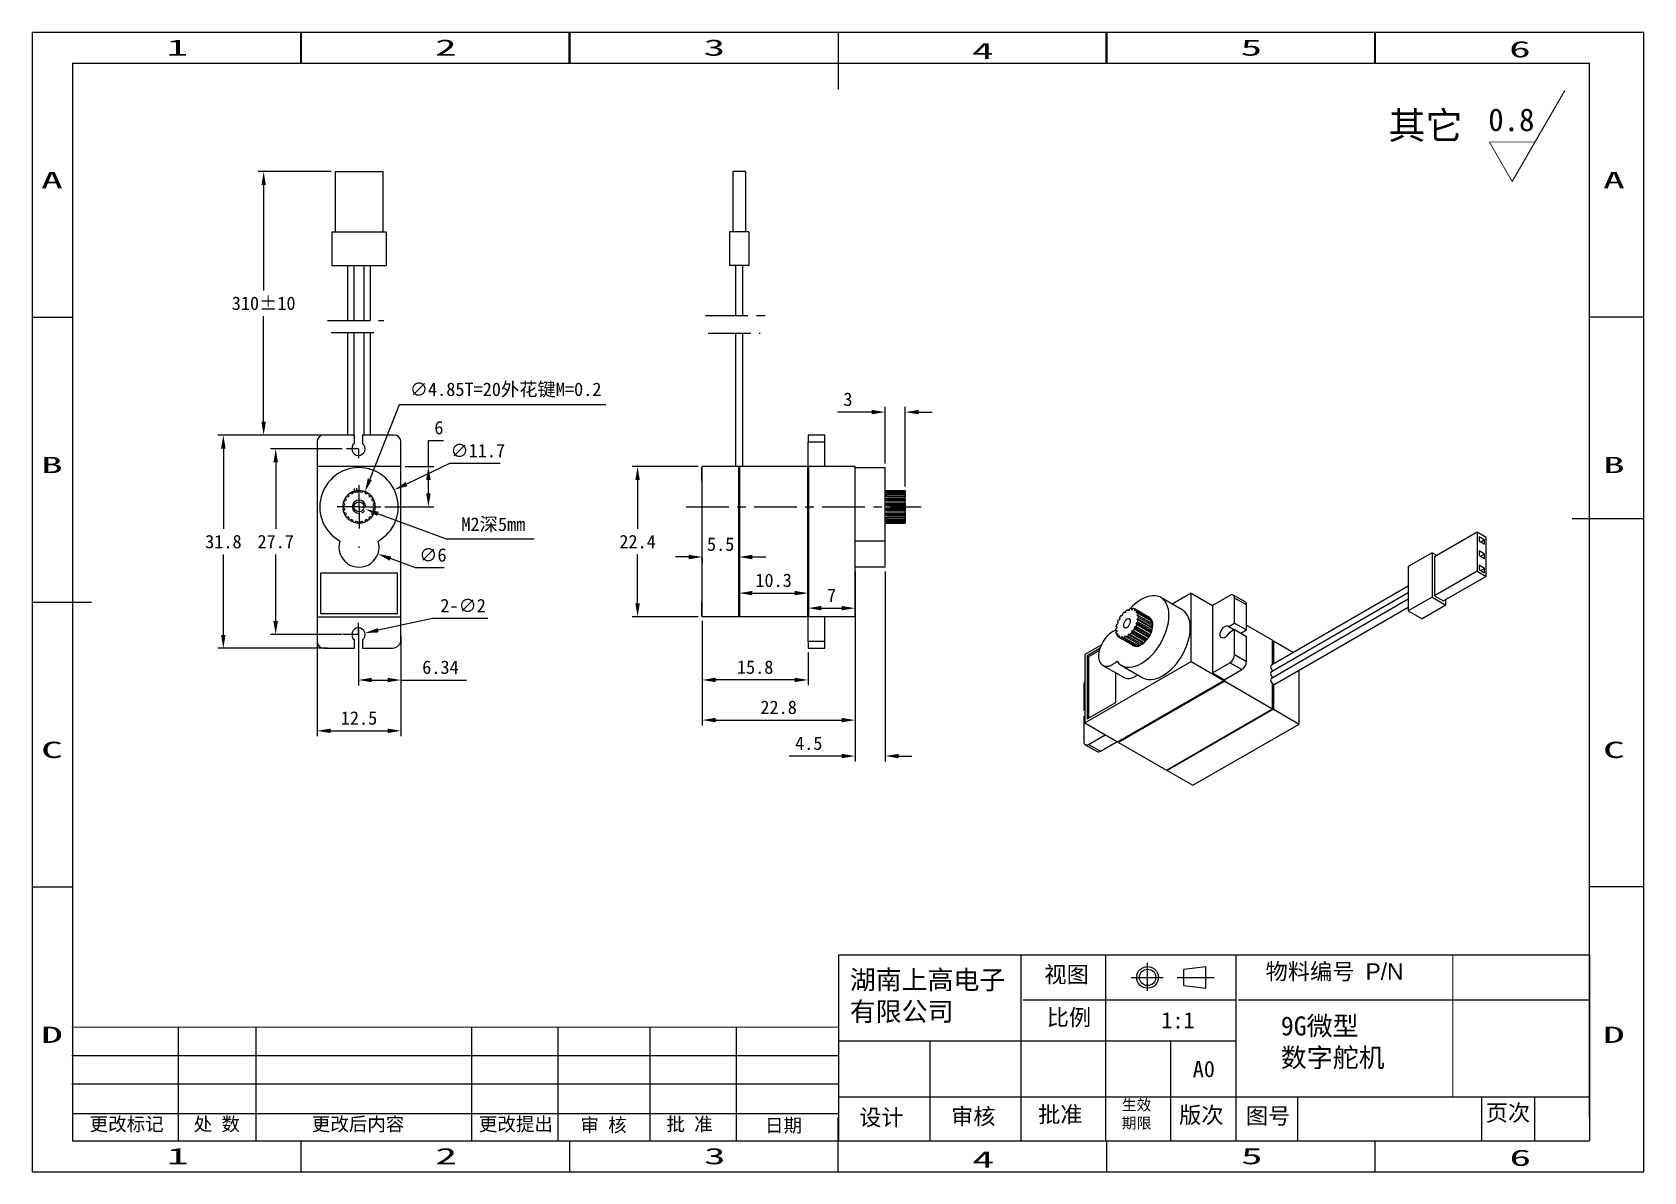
# Model space of a CAD drawing. Header units: millimetres. Extents: x 445 to 685, y 55 to 225.
import ezdxf
from ezdxf.enums import TextEntityAlignment as Align

# ---------------------------------------------------------------- set-up
doc = ezdxf.new("R2010")
doc.units = ezdxf.units.MM
doc.header["$PDSIZE"] = -1
doc.linetypes.add('ACAD_ISO04W100', pattern=[30.5, 24, -3, 0.5, -3])
doc.linetypes.add('CENTER', pattern=[10.16, 6.35, -1.27, 1.27, -1.27])
for name, color, linetype in [('中心线', 6, 'CENTER'), ('图框', 7, 'Continuous'), ('标注', 5, 'Continuous'), ('细实线', 5, 'Continuous')]:
    doc.layers.add(name, color=color, linetype=linetype)
doc.styles.add('style1', font='', dxfattribs={"height": 3.5})
doc.styles.get('style1').set_extended_font_data('FangSong_GB2312')
doc.dimstyles.new('副本 Standard', dxfattribs={"dimtxt": 2, "dimasz": 2, "dimexe": 0.8, "dimexo": 0.625, "dimgap": 0.9, "dimtad": 1, "dimtih": 1, "dimtoh": 1, "dimdsep": 46, "dimtxsty": 'Standard', "dimcen": 0.09, "dimclrd": 5, "dimclre": 5, "dimadec": 3, "dimazin": 2, "dimtfac": 1, "dimtdec": 4, "dimtofl": 0, "dimtmove": 0, "dimatfit": 3, "dimfxl": 0, "dimtolj": 1, "dimtzin": 0, "dimarcsym": 0})

msp = doc.modelspace()

# ---------------------------------------------------------------- texts
at = {"color": 5, "linetype": 'Continuous'}
for s, width, p, p2 in [('1', 3.99672, (464.796, 221.695), (468.033, 221.695)), ('2', 1.99836, (504.858, 221.695), (508.095, 221.695)), ('3', 1.99836, (544.92, 221.695), (548.157, 221.695)), ('5', 1.99836, (625.044, 221.695), (628.282, 221.695)), ('6', 1.99836, (665.106, 221.449), (668.344, 221.449)), ('4', 1.99836, (584.982, 221.204), (588.219, 221.204)), ('A', 1.99836, (446.089, 201.929), (449.327, 201.929)), ('A', 1.99836, (679.129, 201.929), (682.367, 201.929)), ('B', 1.99836, (446.089, 159.439), (449.327, 159.439)), ('B', 1.99836, (679.129, 159.439), (682.367, 159.439)), ('C', 1.99836, (446.089, 116.949), (449.327, 116.949)), ('C', 1.99836, (679.129, 116.949), (682.367, 116.949)), ('D', 1.99836, (446.089, 74.459), (449.327, 74.459)), ('D', 1.99836, (679.129, 74.459), (682.367, 74.459)), ('1', 3.99672, (464.858, 56.354), (468.095, 56.354)), ('2', 1.99836, (504.92, 56.354), (508.157, 56.354)), ('3', 1.99836, (544.982, 56.354), (548.219, 56.354)), ('4', 1.99836, (585.044, 55.863), (588.282, 55.863)), ('5', 1.99836, (625.106, 56.354), (628.344, 56.354)), ('6', 1.99836, (665.168, 56.109), (668.406, 56.109))]:
    msp.add_text(s, height=2.43, dxfattribs=dict(at, width=width)).set_placement(p, p2, align=Align.FIT)
at = {"insert": (647.107, 213.312), "char_height": 4.05, "width": 21.1725, "attachment_point": 1}
msp.add_mtext('{\\fSimSun|b0|i0|c134|p2;其它}', dxfattribs=at)
at = {"color": 0, "lineweight": 13, "attachment_point": 1, "style": 'style1'}
for s, insert, char_height, width in [('{\\fSimSun|b0|i0|c134|p54;物料编号 \\fArial Unicode MS|b0|i0|c0|p34;P/N}', (628.779, 86.325), 2.43, 22.47382), ('{\\fSimSun|b0|i0|c134|p2;视图}', (595.78, 85.872), 2.43, 12.97507), ('比例', (596.119, 79.481), 2.43, 12.97507), ('{\\H1.2x;审核}', (581.855, 64.709), 2.025, 12.97507), ('{\\fSimSun|b0|i0|c134|p2;\\H1.2x;批准}', (594.84, 65.002), 2.025, 12.97507), ('{\\fSimSun|b0|i0|c134|p2;\\H0.8x;生效\\P期限}', (607.313, 66.012), 2.025, 12.97507), ('{\\H1.2x;版次}', (615.873, 64.914), 2.025, 12.97507), ('{\\fSimSun|b0|i0|c134|p2;图号}', (625.834, 64.796), 2.43, 12.97507), ('{\\fSimSun|b0|i0|c134|p2;\\H1.2x; 页次}', (659.971, 65.255), 2.025, 12.97507), ('更改标记', (453.326, 63.361), 2.025, 18.22758), ('处 数', (468.862, 63.361), 2.025, 18.22758), ('更改后内容', (486.472, 63.361), 2.025, 19.00001), ('更改提出', (511.402, 63.361), 2.025, 16.68272), ('审 核', (526.554, 63.207), 2.025, 12.97507), ('批 准', (539.384, 63.361), 2.025, 12.97507), ('日期', (554.099, 63.172), 2.025, 12.97507), ('{\\H1.2x;设计}', (568.148, 64.565), 2.025, 12.97507)]:
    msp.add_mtext(s, dxfattribs=dict(at, insert=insert, char_height=char_height, width=width))
at = {"layer": '标注', "color": 0, "lineweight": 13, "attachment_point": 1}
for s, insert, char_height, width in [('{\\H1.25x;0.8}', (662.004, 213.834), 2.7, 20.9027), ('{\\fSimSun|b0|i0|c134|p2;湖南上高电子 有限公司}', (566.743, 85.29), 2.835, 25.32269), ('{\\fSimSun|b0|i0|c134|p2;1:1}', (613.225, 79.038), 2.43, 14.91289), ('{\\fSimSun|b0|i0|c134|p2;A0}', (617.913, 71.773), 2.43, 10.7352)]:
    msp.add_mtext(s, dxfattribs=dict(at, insert=insert, char_height=char_height, width=width))
at = {"layer": '细实线', "color": 3, "lineweight": 13, "insert": (631.052, 83.134), "char_height": 2.835, "width": 32.03133, "attachment_point": 1}
msp.add_mtext('{\\C0;\\P\\fSimSun|b0|i0|c134|p2;9G微型\\P数字舵机}', dxfattribs=at)

# ---------------------------------------------------------------- blocks, each defined once
blk = doc.blocks.new('SW_CENTERMARKSYMBOL_0')
at = {"layer": '图框', "color": 0}
for p, q in [((0, 2.5), (0, 3.25)), ((0, 0), (0, 2.5)), ((-2.5, 0), (-3.25, 0)), ((0, 0), (-2.5, 0)), ((0, 0), (0, -2.5)), ((0, 0), (2.5, 0)), ((2.5, 0), (3.25, 0)), ((0, -2.5), (0, -3.25))]:
    blk.add_line(p, q, dxfattribs=at)
blk = doc.blocks.new('*D10')
at = {"layer": 'Defpoints', "color": 0}
for p in [(491.65, 163.06), (481.09, 135.36), (491.65, 135.36)]:
    blk.add_point(p, dxfattribs=at)
at = {"layer": '标注', "color": 5, "lineweight": -2}
for p, q in [((491.03, 163.06), (480.29, 163.06)), ((481.09, 161.06), (481.09, 151.11)), ((481.09, 137.36), (481.09, 147.31)), ((491.03, 135.36), (480.29, 135.36))]:
    blk.add_line(p, q, dxfattribs=at)
at = {"layer": '标注', "color": 5}
for points in [[(480.75, 161.06), (481.42, 161.06), (481.09, 163.06)], [(480.75, 137.36), (481.42, 137.36), (481.09, 135.36)]]:
    blk.add_solid(points, dxfattribs=at)
at = {"layer": '标注', "color": 0, "insert": (481.09, 149.21), "char_height": 2, "attachment_point": 5}
blk.add_mtext('\\A1;27.7', dxfattribs=at)
blk = doc.blocks.new('*D11')
at = {"layer": 'Defpoints', "color": 0}
for p in [(489.45, 165.11), (473.28, 133.31), (489.45, 133.31)]:
    blk.add_point(p, dxfattribs=at)
at = {"layer": '标注', "color": 5, "lineweight": -2}
for p, q in [((488.82, 165.11), (472.48, 165.11)), ((473.28, 163.11), (473.28, 151.11)), ((473.28, 135.31), (473.28, 147.31)), ((488.82, 133.31), (472.48, 133.31))]:
    blk.add_line(p, q, dxfattribs=at)
at = {"layer": '标注', "color": 5}
for points in [[(472.94, 163.11), (473.61, 163.11), (473.28, 165.11)], [(472.94, 135.31), (473.61, 135.31), (473.28, 133.31)]]:
    blk.add_solid(points, dxfattribs=at)
at = {"layer": '标注', "color": 0, "insert": (473.28, 149.21), "char_height": 2, "attachment_point": 5}
blk.add_mtext('\\A1;31.8', dxfattribs=at)
blk = doc.blocks.new('*D12')
at = {"layer": 'Defpoints', "color": 0}
for p in [(487.27, 134.92), (499.77, 134.31), (499.77, 121)]:
    blk.add_point(p, dxfattribs=at)
at = {"layer": '标注', "color": 5, "lineweight": -2}
for p, q in [((487.27, 134.29), (487.27, 120.2)), ((499.77, 133.69), (499.77, 120.2)), ((489.27, 121), (497.77, 121))]:
    blk.add_line(p, q, dxfattribs=at)
at = {"layer": '标注', "color": 5}
for points in [[(489.27, 121.34), (489.27, 120.67), (487.27, 121)], [(497.77, 121.34), (497.77, 120.67), (499.77, 121)]]:
    blk.add_solid(points, dxfattribs=at)
at = {"layer": '标注', "color": 0, "insert": (493.52, 122.9), "char_height": 2, "attachment_point": 5}
blk.add_mtext('\\A1;12.5', dxfattribs=at)
blk = doc.blocks.new('*D13')
at = {"layer": 'Defpoints', "color": 0}
for p in [(499.77, 160.41), (503.87, 160.41), (496.77, 154.41)]:
    blk.add_point(p, dxfattribs=at)
at = {"layer": '标注', "color": 5, "lineweight": -2}
for p, q in [((503.87, 160.41), (503.87, 164.31)), ((503.87, 164.31), (506.11, 164.31)), ((500.39, 160.41), (504.67, 160.41)), ((503.87, 156.41), (503.87, 158.41)), ((497.39, 154.41), (504.67, 154.41))]:
    blk.add_line(p, q, dxfattribs=at)
at = {"layer": '标注', "color": 5}
for points in [[(503.54, 158.41), (504.21, 158.41), (503.87, 160.41)], [(503.54, 156.41), (504.21, 156.41), (503.87, 154.41)]]:
    blk.add_solid(points, dxfattribs=at)
at = {"layer": '标注', "color": 0, "insert": (505.44, 166.21), "char_height": 2, "attachment_point": 5}
blk.add_mtext('\\A1;6', dxfattribs=at)
blk = doc.blocks.new('*D14')
at = {"layer": 'Defpoints', "color": 0}
for p in [(493.43, 137.09), (499.77, 135.76), (493.43, 128.58)]:
    blk.add_point(p, dxfattribs=at)
at = {"layer": '标注', "color": 5, "lineweight": -2}
for p, q in [((493.43, 136.46), (493.43, 127.78)), ((499.77, 135.13), (499.77, 127.78)), ((495.43, 128.58), (497.77, 128.58)), ((499.77, 128.58), (509.57, 128.58))]:
    blk.add_line(p, q, dxfattribs=at)
at = {"layer": '标注', "color": 5}
for points in [[(495.43, 128.92), (495.43, 128.25), (493.43, 128.58)], [(497.77, 128.92), (497.77, 128.25), (499.77, 128.58)]]:
    blk.add_solid(points, dxfattribs=at)
at = {"layer": '标注', "color": 0, "insert": (505.67, 130.48), "char_height": 2, "attachment_point": 5}
blk.add_mtext('\\A1;6.34', dxfattribs=at)
blk = doc.blocks.new('*D15')
at = {"layer": 'Defpoints', "color": 0}
for p in [(544.72, 138.01), (560.52, 133.31), (544.72, 128.59)]:
    blk.add_point(p, dxfattribs=at)
at = {"layer": '标注', "color": 5, "lineweight": -2}
for p, q in [((544.72, 137.39), (544.72, 127.79)), ((560.52, 132.69), (560.52, 127.79)), ((558.52, 128.59), (546.72, 128.59))]:
    blk.add_line(p, q, dxfattribs=at)
at = {"layer": '标注', "color": 5}
for points in [[(546.72, 128.92), (546.72, 128.26), (544.72, 128.59)], [(558.52, 128.92), (558.52, 128.26), (560.52, 128.59)]]:
    blk.add_solid(points, dxfattribs=at)
at = {"layer": '标注', "color": 0, "insert": (552.62, 130.49), "char_height": 2, "attachment_point": 5}
blk.add_mtext('\\A1;15.8', dxfattribs=at)
blk = doc.blocks.new('*D16')
at = {"layer": 'Defpoints', "color": 0}
for p in [(544.72, 138.01), (567.52, 138.01), (567.52, 122.6)]:
    blk.add_point(p, dxfattribs=at)
at = {"layer": '标注', "color": 5, "lineweight": -2}
for p, q in [((544.72, 137.39), (544.72, 121.8)), ((567.52, 137.39), (567.52, 121.8)), ((546.72, 122.6), (565.52, 122.6))]:
    blk.add_line(p, q, dxfattribs=at)
at = {"layer": '标注', "color": 5}
for points in [[(546.72, 122.94), (546.72, 122.27), (544.72, 122.6)], [(565.52, 122.94), (565.52, 122.27), (567.52, 122.6)]]:
    blk.add_solid(points, dxfattribs=at)
at = {"layer": '标注', "color": 0, "insert": (556.12, 124.5), "char_height": 2, "attachment_point": 5}
blk.add_mtext('\\A1;22.8', dxfattribs=at)
blk = doc.blocks.new('*D17')
at = {"layer": 'Defpoints', "color": 0}
for p in [(567.52, 145.41), (572.02, 145.41), (567.52, 117.24)]:
    blk.add_point(p, dxfattribs=at)
at = {"layer": '标注', "color": 5, "lineweight": -2}
for p, q in [((567.52, 144.79), (567.52, 116.44)), ((572.02, 144.79), (572.02, 116.44)), ((565.52, 117.24), (557.72, 117.24)), ((574.02, 117.24), (576.02, 117.24))]:
    blk.add_line(p, q, dxfattribs=at)
at = {"layer": '标注', "color": 5}
for points in [[(565.52, 117.57), (565.52, 116.91), (567.52, 117.24)], [(574.02, 117.57), (574.02, 116.91), (572.02, 117.24)]]:
    blk.add_solid(points, dxfattribs=at)
at = {"layer": '标注', "color": 0, "insert": (560.62, 119.14), "char_height": 2, "attachment_point": 5}
blk.add_mtext('\\A1;4.5', dxfattribs=at)
blk = doc.blocks.new('*D18')
at = {"layer": 'Defpoints', "color": 0}
for p in [(498.79, 156.94), (488.24, 151.89)]:
    blk.add_point(p, dxfattribs=at)
at = {"layer": '标注', "color": 5, "lineweight": -2}
for p, q in [((507.01, 160.88), (500.6, 157.81)), ((514.58, 160.88), (507.01, 160.88)), ((493.43, 154.41), (493.61, 154.41)), ((493.52, 154.32), (493.52, 154.5))]:
    blk.add_line(p, q, dxfattribs=at)
at = {"layer": '标注', "color": 5}
blk.add_solid([(500.45, 158.11), (500.74, 157.51), (498.79, 156.94)], dxfattribs=at)
at = {"layer": '标注', "color": 0, "insert": (511.24, 162.78), "char_height": 2, "attachment_point": 5}
blk.add_mtext('\\A1;∅11.7', dxfattribs=at)
blk = doc.blocks.new('*D19')
at = {"layer": 'Defpoints', "color": 0}
for p in [(490.7, 149.45), (496.34, 147.38)]:
    blk.add_point(p, dxfattribs=at)
at = {"layer": '标注', "color": 5, "lineweight": -2}
for p, q in [((493.43, 148.41), (493.61, 148.41)), ((493.52, 148.32), (493.52, 148.5)), ((501.97, 145.32), (498.21, 146.7)), ((506.2, 145.32), (501.97, 145.32))]:
    blk.add_line(p, q, dxfattribs=at)
at = {"layer": '标注', "color": 5}
blk.add_solid([(498.33, 147.01), (498.1, 146.38), (496.34, 147.38)], dxfattribs=at)
at = {"layer": '标注', "color": 0, "insert": (504.54, 147.22), "char_height": 2, "attachment_point": 5}
blk.add_mtext('\\A1;∅6', dxfattribs=at)
blk = doc.blocks.new('*D20')
at = {"layer": 'Defpoints', "color": 0}
for p in [(572.02, 168.54), (572.02, 160.26), (575.02, 156.84)]:
    blk.add_point(p, dxfattribs=at)
at = {"layer": '标注', "color": 5, "lineweight": -2}
for p, q in [((570.02, 168.54), (564.89, 168.54)), ((572.02, 160.89), (572.02, 169.34)), ((575.02, 157.46), (575.02, 169.34)), ((577.02, 168.54), (579.02, 168.54))]:
    blk.add_line(p, q, dxfattribs=at)
at = {"layer": '标注', "color": 5}
for points in [[(570.02, 168.87), (570.02, 168.21), (572.02, 168.54)], [(577.02, 168.87), (577.02, 168.21), (575.02, 168.54)]]:
    blk.add_solid(points, dxfattribs=at)
at = {"layer": '标注', "color": 0, "insert": (566.46, 170.44), "char_height": 2, "attachment_point": 5}
blk.add_mtext('\\A1;3', dxfattribs=at)
blk = doc.blocks.new('*D21')
at = {"layer": 'Defpoints', "color": 0}
for p in [(494.41, 156.67), (492.63, 152.16)]:
    blk.add_point(p, dxfattribs=at)
at = {"layer": '标注', "color": 5, "lineweight": -2}
for p, q in [((499.52, 169.63), (495.14, 158.53)), ((530.36, 169.63), (499.52, 169.63)), ((493.43, 154.41), (493.61, 154.41)), ((493.52, 154.32), (493.52, 154.5))]:
    blk.add_line(p, q, dxfattribs=at)
blk.add_arc((493.52, 154.41), 2.43, 353.2206, 87.3702, dxfattribs=at)
at = {"layer": '标注', "color": 5}
blk.add_solid([(494.83, 158.65), (495.45, 158.41), (494.41, 156.67)], dxfattribs=at)
at = {"layer": '标注', "color": 0, "insert": (515.39, 171.83), "char_height": 2, "attachment_point": 5}
blk.add_mtext('\\A1;∅4.85{\\fSimSun|b0|i0|c0|p2;T=20\\fSimSun|b0|i0|c134|p2;外花键\\fSimSun|b0|i0|c0|p2;M=0.2}', dxfattribs=at)
blk = doc.blocks.new('*D22')
at = {"layer": 'Defpoints', "color": 0}
for p in [(544.72, 160.41), (535.08, 138.01), (544.72, 138.01)]:
    blk.add_point(p, dxfattribs=at)
at = {"layer": '标注', "color": 5, "lineweight": -2}
for p, q in [((544.1, 160.41), (534.28, 160.41)), ((535.08, 158.41), (535.08, 151.11)), ((535.08, 140.01), (535.08, 147.31)), ((544.1, 138.01), (534.28, 138.01))]:
    blk.add_line(p, q, dxfattribs=at)
at = {"layer": '标注', "color": 5}
for points in [[(534.75, 158.41), (535.41, 158.41), (535.08, 160.41)], [(534.75, 140.01), (535.41, 140.01), (535.08, 138.01)]]:
    blk.add_solid(points, dxfattribs=at)
at = {"layer": '标注', "color": 0, "insert": (535.08, 149.21), "char_height": 2, "attachment_point": 5}
blk.add_mtext('\\A1;22.4', dxfattribs=at)
blk = doc.blocks.new('*D23')
at = {"layer": 'Defpoints', "color": 0}
for p in [(544.72, 147.38), (550.22, 147.38), (550.22, 146.93)]:
    blk.add_point(p, dxfattribs=at)
at = {"layer": '标注', "color": 5, "lineweight": -2}
for p, q in [((542.72, 146.93), (540.72, 146.93)), ((544.72, 146.75), (544.72, 146.13)), ((550.22, 146.75), (550.22, 146.13)), ((552.22, 146.93), (554.22, 146.93))]:
    blk.add_line(p, q, dxfattribs=at)
at = {"layer": '标注', "color": 5}
for points in [[(542.72, 147.26), (542.72, 146.59), (544.72, 146.93)], [(552.22, 147.26), (552.22, 146.59), (550.22, 146.93)]]:
    blk.add_solid(points, dxfattribs=at)
at = {"layer": '标注', "color": 0, "insert": (547.47, 148.83), "char_height": 2, "attachment_point": 5}
blk.add_mtext('\\A1;5.5', dxfattribs=at)
blk = doc.blocks.new('*D24')
at = {"layer": 'Defpoints', "color": 0}
for p in [(550.22, 143.66), (560.52, 143.66), (560.52, 141.54)]:
    blk.add_point(p, dxfattribs=at)
at = {"layer": '标注', "color": 5, "lineweight": -2}
for p, q in [((550.22, 143.04), (550.22, 140.74)), ((560.52, 143.04), (560.52, 140.74)), ((552.22, 141.54), (558.52, 141.54))]:
    blk.add_line(p, q, dxfattribs=at)
at = {"layer": '标注', "color": 5}
for points in [[(552.22, 141.87), (552.22, 141.21), (550.22, 141.54)], [(558.52, 141.87), (558.52, 141.21), (560.52, 141.54)]]:
    blk.add_solid(points, dxfattribs=at)
at = {"layer": '标注', "color": 0, "insert": (555.37, 143.44), "char_height": 2, "attachment_point": 5}
blk.add_mtext('\\A1;10.3', dxfattribs=at)
blk = doc.blocks.new('*D25')
at = {"layer": 'Defpoints', "color": 0}
for p in [(560.52, 140.36), (567.52, 140.36), (567.52, 139.3)]:
    blk.add_point(p, dxfattribs=at)
at = {"layer": '标注', "color": 5, "lineweight": -2}
for p, q in [((560.52, 139.74), (560.52, 138.5)), ((567.52, 139.74), (567.52, 138.5)), ((562.52, 139.3), (565.52, 139.3))]:
    blk.add_line(p, q, dxfattribs=at)
at = {"layer": '标注', "color": 5}
for points in [[(562.52, 139.63), (562.52, 138.97), (560.52, 139.3)], [(565.52, 139.63), (565.52, 138.97), (567.52, 139.3)]]:
    blk.add_solid(points, dxfattribs=at)
at = {"layer": '标注', "color": 0, "insert": (564.02, 141.2), "char_height": 2, "attachment_point": 5}
blk.add_mtext('\\A1;7', dxfattribs=at)
blk = doc.blocks.new('*D26')
at = {"layer": 'Defpoints', "color": 0}
for p in [(489.97, 204.41), (479.29, 165.11), (490.55, 165.11)]:
    blk.add_point(p, dxfattribs=at)
at = {"layer": '标注', "color": 5, "lineweight": -2}
for p, q in [((489.34, 204.41), (478.49, 204.41)), ((479.29, 202.41), (479.29, 186.66)), ((479.29, 167.11), (479.29, 182.86)), ((489.92, 165.11), (478.49, 165.11))]:
    blk.add_line(p, q, dxfattribs=at)
at = {"layer": '标注', "color": 5}
for points in [[(478.96, 202.41), (479.63, 202.41), (479.29, 204.41)], [(478.96, 167.11), (479.63, 167.11), (479.29, 165.11)]]:
    blk.add_solid(points, dxfattribs=at)
at = {"layer": '标注', "color": 0, "insert": (479.29, 184.76), "char_height": 2, "attachment_point": 5}
blk.add_mtext('\\A1;310%%P10', dxfattribs=at)
blk = doc.blocks.new('*D27')
at = {"layer": 'Defpoints', "color": 0}
for p in [(492.58, 154.76), (494.46, 154.07)]:
    blk.add_point(p, dxfattribs=at)
at = {"layer": '标注', "color": 5, "lineweight": -2}
for p, q in [((493.43, 154.41), (493.61, 154.41)), ((493.52, 154.32), (493.52, 154.5)), ((506.56, 149.58), (496.33, 153.37)), ((519.66, 149.58), (506.56, 149.58))]:
    blk.add_line(p, q, dxfattribs=at)
blk.add_arc((493.52, 154.41), 1, 293.8353, 324.1901, dxfattribs=at)
at = {"layer": '标注', "color": 5}
blk.add_solid([(496.45, 153.69), (496.22, 153.06), (494.46, 154.07)], dxfattribs=at)
at = {"layer": '标注', "color": 0, "insert": (513.56, 151.72), "char_height": 2, "attachment_point": 5}
blk.add_mtext('\\A1;M2{\\fSimSun|b0|i0|c134|p2;深}5mm', dxfattribs=at)
blk = doc.blocks.new('*D28')
at = {"layer": 'Defpoints', "color": 0}
for p in [(492.45, 135.15), (494.4, 135.58)]:
    blk.add_point(p, dxfattribs=at)
at = {"layer": '标注', "color": 5, "lineweight": -2}
for p, q in [((504.48, 137.78), (496.36, 136.01)), ((512.72, 137.78), (504.48, 137.78)), ((493.34, 135.36), (493.52, 135.36)), ((493.43, 135.27), (493.43, 135.45))]:
    blk.add_line(p, q, dxfattribs=at)
at = {"layer": '标注', "color": 5}
blk.add_solid([(496.29, 136.33), (496.43, 135.68), (494.4, 135.58)], dxfattribs=at)
at = {"layer": '标注', "color": 0, "insert": (509.05, 139.68), "char_height": 2, "attachment_point": 5}
blk.add_mtext('\\A1;2-∅2', dxfattribs=at)

# ---------------------------------------------------------------- dimensions: what is measured, and where the dimension line sits
at = {"layer": '标注', "color": 0}
dim = msp.add_linear_dim(base=(479.294, 165.115), p1=(489.969, 204.415), p2=(490.548, 165.115), angle=90, text='310%%P10', dimstyle='副本 Standard', dxfattribs=at)
dim.commit()
dim.dimension.update_dxf_attribs({"geometry": '*D26', "text_midpoint": (479.294, 184.765)})
for p1, p2, text, picture, middle in [((492.629, 152.159), (494.409, 156.671), '<>{\\fSimSun|b0|i0|c0|p2;T=20\\fSimSun|b0|i0|c134|p2;外花键\\fSimSun|b0|i0|c0|p2;M=0.2}', '*D21', (515.393, 169.63)), ((492.582, 154.762), (494.457, 154.067), 'M2{\\fSimSun|b0|i0|c134|p2;深}5mm', '*D27', (513.562, 149.582)), ((492.451, 135.151), (494.405, 135.578), '2-<>', '*D28', (504.483, 137.781))]:
    dim = msp.add_diameter_dim_2p(p1=p1, p2=p2, text=text, dimstyle='副本 Standard', dxfattribs=at)
    dim.commit()
    dim.dimension.update_dxf_attribs({"geometry": picture, "text_midpoint": middle, "dimtype": 163})
for base, p1, p2, picture, middle in [((572.023, 168.54), (575.023, 156.835), (572.023, 160.265), '*D20', (566.457, 170.44)), ((560.523, 141.541), (550.223, 143.662), (560.523, 143.662), '*D24', (555.373, 143.441)), ((567.523, 139.299), (560.523, 140.363), (567.523, 140.363), '*D25', (564.023, 141.199)), ((499.769, 121.005), (487.269, 134.916), (499.769, 134.315), '*D12', (493.519, 122.905))]:
    dim = msp.add_linear_dim(base=base, p1=p1, p2=p2, dimstyle='副本 Standard', dxfattribs=at)
    dim.commit()
    dim.dimension.update_dxf_attribs({"geometry": picture, "text_midpoint": middle})
for base, p1, p2, picture, middle in [((503.872, 160.415), (496.769, 154.415), (499.769, 160.415), '*D13', (505.439, 164.315)), ((473.278, 133.315), (489.447, 165.115), (489.447, 133.315), '*D11', (473.278, 149.215)), ((481.088, 135.365), (491.653, 163.065), (491.653, 135.365), '*D10', (481.088, 149.215))]:
    dim = msp.add_linear_dim(base=base, p1=p1, p2=p2, angle=90, dimstyle='副本 Standard', dxfattribs=at)
    dim.commit()
    dim.dimension.update_dxf_attribs({"geometry": picture, "text_midpoint": middle, "dimtype": 160})
dim = msp.add_diameter_dim_2p(p1=(488.244, 151.886), p2=(498.794, 156.944), dimstyle='副本 Standard', dxfattribs=at)
dim.commit()
dim.dimension.update_dxf_attribs({"geometry": '*D18', "text_midpoint": (511.242, 160.883), "dimtype": 163})
dim = msp.add_linear_dim(base=(535.081, 138.015), p1=(544.723, 160.415), p2=(544.723, 138.015), angle=90, dimstyle='副本 Standard', dxfattribs=at)
dim.commit()
dim.dimension.update_dxf_attribs({"geometry": '*D22', "text_midpoint": (535.081, 149.215)})
dim = msp.add_diameter_dim_2p(p1=(490.702, 149.446), p2=(496.337, 147.384), dimstyle='副本 Standard', dxfattribs=at)
dim.commit()
dim.dimension.update_dxf_attribs({"geometry": '*D19', "text_midpoint": (504.538, 147.222)})
for base, p1, p2, picture, middle in [((550.223, 146.928), (544.723, 147.379), (550.223, 147.379), '*D23', (547.473, 146.928)), ((567.523, 117.239), (572.023, 145.415), (567.523, 145.415), '*D17', (560.623, 117.239)), ((493.428, 128.583), (499.769, 135.756), (493.428, 137.087), '*D14', (505.669, 128.583)), ((544.723, 128.589), (560.523, 133.315), (544.723, 138.015), '*D15', (552.623, 128.589)), ((567.523, 122.604), (544.723, 138.015), (567.523, 138.015), '*D16', (556.123, 122.604))]:
    dim = msp.add_linear_dim(base=base, p1=p1, p2=p2, dimstyle='副本 Standard', dxfattribs=at)
    dim.commit()
    dim.dimension.update_dxf_attribs({"geometry": picture, "text_midpoint": middle, "dimtype": 160})

# ---------------------------------------------------------------- linework, layer by layer
at = {"color": 5, "linetype": 'Continuous'}
for p, q in [((444.827, 55.237), (444.827, 225.198)), ((444.827, 225.198), (685.199, 225.198)), ((484.827, 220.578), (484.827, 225.198)), ((484.889, 225.198), (484.889, 220.578)), ((524.889, 220.578), (524.889, 225.198)), ((524.951, 225.198), (524.951, 220.578)), ((565.013, 225.198), (565.013, 216.663)), ((605.013, 220.578), (605.013, 225.198)), ((605.075, 225.198), (605.075, 220.578)), ((645.075, 220.578), (645.075, 225.198)), ((645.137, 225.198), (645.137, 220.578)), ((685.199, 55.237), (685.199, 225.198)), ((444.765, 220.578), (444.827, 220.578)), ((444.827, 182.708), (450.755, 182.708)), ((685.199, 182.708), (677.106, 182.708)), ((685.199, 152.597), (674.525, 152.597)), ((444.827, 140.217), (453.632, 140.217)), ((444.827, 97.727), (450.755, 97.727)), ((685.199, 97.727), (677.106, 97.727)), ((565.075, 87.611), (599.867, 87.611)), ((592.269, 87.611), (592.269, 59.857)), ((599.867, 87.611), (677.106, 87.611)), ((604.894, 87.611), (604.894, 59.857)), ((624.319, 87.611), (624.319, 82.392)), ((624.319, 82.755), (624.319, 73.21)), ((592.611, 80.897), (624.319, 80.897)), ((624.661, 80.897), (677.106, 80.897)), ((466.562, 76.784), (466.562, 59.857)), ((478.144, 76.784), (478.144, 59.857)), ((510.309, 76.784), (510.309, 59.857)), ((523.187, 76.784), (523.187, 59.857)), ((536.93, 76.784), (536.93, 59.857)), ((549.808, 76.784), (549.808, 59.857)), ((565.075, 74.787), (624.319, 74.787)), ((578.672, 74.787), (578.672, 59.857)), ((614.607, 74.787), (614.607, 59.857)), ((450.655, 72.586), (564.975, 72.586)), ((624.319, 73.21), (624.319, 59.857)), ((450.655, 68.343), (564.975, 68.343)), ((565.075, 66.428), (677.106, 66.428)), ((633.523, 66.428), (633.523, 59.857)), ((660.968, 66.428), (660.968, 59.857)), ((668.902, 66.428), (668.902, 59.857)), ((450.755, 63.945), (564.975, 63.945)), ((565.013, 55.237), (565.013, 63.331)), ((484.889, 55.237), (484.889, 59.857)), ((524.951, 55.237), (524.951, 59.857)), ((605.075, 55.237), (605.075, 59.857)), ((645.137, 55.237), (645.137, 59.857)), ((444.827, 55.237), (685.199, 55.237))]:
    msp.add_line(p, q, dxfattribs=at)
at = {"color": 7, "linetype": 'Continuous'}
for p, q in [((450.755, 220.578), (450.755, 59.857)), ((450.755, 220.578), (677.106, 220.578)), ((677.106, 63.331), (677.106, 220.578)), ((565.075, 87.611), (565.075, 59.857)), ((677.106, 87.611), (677.106, 59.857)), ((677.106, 87.611), (677.106, 59.857)), ((616.603, 85.446), (619.854, 85.843)), ((616.603, 85.446), (619.854, 85.843)), ((616.603, 83.018), (616.603, 85.446)), ((619.854, 82.614), (619.854, 85.843)), ((616.603, 83.018), (619.854, 82.614)), ((450.755, 59.857), (677.106, 59.857))]:
    msp.add_line(p, q, dxfattribs=at)
at = {"color": 7, "linetype": 'Continuous', "lineweight": 25}
for p, q in [((489.969, 204.415), (489.969, 195.415)), ((489.969, 204.415), (497.069, 204.415)), ((497.069, 204.415), (497.069, 195.415)), ((549.273, 204.415), (549.273, 195.415)), ((551.173, 204.415), (549.273, 204.415)), ((551.173, 204.415), (551.173, 195.415)), ((489.469, 195.415), (489.469, 190.415)), ((489.469, 195.415), (497.569, 195.415)), ((497.569, 195.415), (497.569, 190.415)), ((551.673, 195.415), (548.773, 195.415)), ((548.773, 195.415), (548.773, 190.415)), ((551.673, 195.415), (551.673, 190.415)), ((489.469, 190.415), (497.569, 190.415)), ((491.819, 190.415), (491.819, 182.227)), ((492.819, 182.227), (492.819, 190.415)), ((494.219, 190.415), (494.219, 182.227)), ((495.219, 182.227), (495.219, 190.415)), ((551.673, 190.415), (548.773, 190.415)), ((549.723, 182.965), (549.723, 190.415)), ((550.723, 190.415), (550.723, 182.965)), ((491.819, 180.402), (491.819, 165.115)), ((492.819, 165.115), (492.819, 180.402)), ((494.219, 180.402), (494.219, 165.115)), ((495.219, 165.115), (495.219, 180.402)), ((549.723, 160.415), (549.723, 180.31)), ((550.723, 180.31), (550.723, 160.415)), ((487.269, 164.115), (487.269, 160.415)), ((492.828, 165.115), (488.269, 165.115)), ((492.828, 163.865), (492.828, 165.115)), ((494.028, 165.115), (494.028, 163.865)), ((498.769, 165.115), (494.028, 165.115)), ((499.769, 160.415), (499.769, 164.115)), ((563.023, 165.115), (560.523, 165.115)), ((560.523, 165.115), (560.523, 164.115)), ((560.523, 164.115), (563.023, 164.115)), ((560.523, 160.415), (560.523, 164.115)), ((563.023, 164.115), (563.023, 165.115)), ((563.023, 160.415), (563.023, 164.115)), ((487.269, 160.415), (487.269, 138.015)), ((499.769, 160.415), (487.269, 160.415)), ((499.769, 138.015), (499.769, 160.415)), ((544.623, 160.215), (544.723, 160.215)), ((544.623, 160.215), (544.623, 158.215)), ((550.123, 160.415), (544.723, 160.415)), ((544.723, 138.015), (544.723, 160.415)), ((550.123, 160.415), (550.123, 138.015)), ((550.223, 160.315), (550.123, 160.415)), ((550.323, 160.415), (550.123, 160.415)), ((550.323, 160.415), (550.223, 160.315)), ((550.223, 138.115), (550.223, 160.315)), ((550.323, 138.015), (550.323, 160.415)), ((560.423, 160.415), (550.323, 160.415)), ((560.423, 160.415), (560.423, 138.015)), ((560.523, 160.315), (560.423, 160.415)), ((560.623, 160.415), (560.523, 160.315)), ((560.623, 160.415), (560.523, 160.415)), ((560.523, 138.115), (560.523, 160.315)), ((567.523, 160.415), (560.623, 160.415)), ((560.623, 138.015), (560.623, 160.415)), ((567.523, 138.015), (567.523, 160.415)), ((567.523, 160.265), (572.023, 160.265)), ((572.023, 149.313), (572.023, 160.265)), ((492.032, 156.036), (491.975, 156.285)), ((492.218, 156.461), (492.437, 156.33)), ((492.606, 156.416), (492.629, 156.67)), ((492.914, 156.763), (493.082, 156.571)), ((493.269, 156.601), (493.369, 156.835)), ((493.669, 156.835), (493.769, 156.601)), ((493.957, 156.571), (494.125, 156.763)), ((494.41, 156.67), (494.432, 156.416)), ((494.602, 156.33), (494.821, 156.461)), ((495.063, 156.285), (495.006, 156.036)), ((544.723, 158.215), (544.623, 158.215)), ((572.023, 156.84), (575.023, 156.84)), ((572.223, 156.763), (572.223, 156.835)), ((572.223, 156.835), (575.023, 156.835)), ((572.223, 156.763), (575.023, 156.763)), ((572.223, 156.461), (572.223, 156.67)), ((572.223, 156.67), (575.023, 156.67)), ((572.223, 156.461), (575.023, 156.461)), ((572.223, 155.959), (572.223, 156.285)), ((572.223, 156.285), (575.023, 156.285)), ((575.023, 156.835), (575.023, 156.84)), ((575.023, 156.835), (575.023, 156.763)), ((575.023, 156.67), (575.023, 156.763)), ((575.023, 156.67), (575.023, 156.461)), ((575.023, 156.285), (575.023, 156.461)), ((575.023, 156.285), (575.023, 156.036)), ((491.099, 154.565), (491.334, 154.665)), ((491.334, 154.165), (491.099, 154.265)), ((491.363, 154.853), (491.171, 155.02)), ((491.171, 153.81), (491.363, 153.977)), ((491.264, 155.305), (491.518, 155.328)), ((491.604, 155.497), (491.473, 155.716)), ((491.649, 155.959), (491.898, 155.902)), ((495.141, 155.902), (495.389, 155.959)), ((495.566, 155.716), (495.435, 155.497)), ((495.521, 155.328), (495.775, 155.305)), ((495.868, 155.02), (495.675, 154.853)), ((495.675, 153.977), (495.868, 153.81)), ((495.705, 154.665), (495.94, 154.565)), ((495.94, 154.265), (495.705, 154.165)), ((572.223, 156.036), (575.023, 156.036)), ((572.223, 155.959), (575.023, 155.959)), ((572.223, 155.305), (572.223, 155.716)), ((572.223, 155.716), (575.023, 155.716)), ((572.223, 155.497), (575.023, 155.497)), ((572.223, 155.328), (575.023, 155.328)), ((572.223, 155.305), (575.023, 155.305)), ((572.223, 154.565), (572.223, 155.02)), ((572.223, 155.02), (575.023, 155.02)), ((572.223, 154.853), (575.023, 154.853)), ((572.223, 154.665), (575.023, 154.665)), ((572.223, 154.565), (575.023, 154.565)), ((572.223, 153.81), (572.223, 154.265)), ((572.223, 154.265), (575.023, 154.265)), ((572.223, 154.165), (575.023, 154.165)), ((572.223, 153.977), (575.023, 153.977)), ((575.023, 156.036), (575.023, 155.959)), ((575.023, 155.716), (575.023, 155.959)), ((575.023, 155.716), (575.023, 155.497)), ((575.023, 155.497), (575.023, 155.328)), ((575.023, 155.328), (575.023, 155.305)), ((575.023, 155.02), (575.023, 155.305)), ((575.023, 155.02), (575.023, 154.853)), ((575.023, 154.853), (575.023, 154.665)), ((575.023, 154.665), (575.023, 154.565)), ((575.023, 154.265), (575.023, 154.565)), ((575.023, 154.265), (575.023, 154.165)), ((575.023, 154.165), (575.023, 153.977)), ((575.023, 153.977), (575.023, 153.81)), ((491.518, 153.502), (491.264, 153.524)), ((491.473, 153.114), (491.604, 153.332)), ((491.898, 152.928), (491.649, 152.871)), ((491.975, 152.545), (492.032, 152.794)), ((492.437, 152.5), (492.218, 152.369)), ((492.629, 152.159), (492.606, 152.413)), ((493.082, 152.259), (492.914, 152.067)), ((493.369, 151.995), (493.269, 152.229)), ((493.769, 152.229), (493.669, 151.995)), ((494.125, 152.067), (493.957, 152.259)), ((494.432, 152.413), (494.41, 152.159)), ((494.821, 152.369), (494.602, 152.5)), ((495.006, 152.794), (495.063, 152.545)), ((495.389, 152.871), (495.141, 152.928)), ((495.435, 153.332), (495.566, 153.114)), ((495.775, 153.524), (495.521, 153.502)), ((575.023, 151.99), (572.023, 151.99)), ((572.223, 153.81), (575.023, 153.81)), ((572.223, 153.114), (572.223, 153.524)), ((572.223, 153.524), (575.023, 153.524)), ((572.223, 153.502), (575.023, 153.502)), ((572.223, 153.332), (575.023, 153.332)), ((572.223, 153.114), (575.023, 153.114)), ((572.223, 152.545), (572.223, 152.871)), ((572.223, 152.871), (575.023, 152.871)), ((572.223, 152.794), (575.023, 152.794)), ((572.223, 152.545), (575.023, 152.545)), ((572.223, 152.159), (572.223, 152.369)), ((572.223, 152.369), (575.023, 152.369)), ((572.223, 152.159), (575.023, 152.159)), ((572.223, 151.995), (572.223, 152.067)), ((572.223, 152.067), (575.023, 152.067)), ((572.223, 151.995), (575.023, 151.995)), ((575.023, 153.524), (575.023, 153.81)), ((575.023, 153.524), (575.023, 153.502)), ((575.023, 153.502), (575.023, 153.332)), ((575.023, 153.332), (575.023, 153.114)), ((575.023, 152.871), (575.023, 153.114)), ((575.023, 152.871), (575.023, 152.794)), ((575.023, 152.794), (575.023, 152.545)), ((575.023, 152.369), (575.023, 152.545)), ((575.023, 152.369), (575.023, 152.159)), ((575.023, 152.067), (575.023, 152.159)), ((575.023, 152.067), (575.023, 151.995)), ((575.023, 151.99), (575.023, 151.995)), ((572.023, 149.313), (567.523, 149.313)), ((572.023, 145.415), (572.023, 149.313)), ((660.326, 150.614), (653.962, 146.94)), ((660.326, 150.614), (660.326, 144.817)), ((661.67, 149.839), (660.326, 150.614)), ((661.441, 149.481), (660.624, 149.952)), ((660.624, 149.952), (660.624, 149.299)), ((660.624, 149.299), (661.441, 148.827)), ((661.441, 149.481), (660.875, 149.154)), ((661.441, 148.827), (661.441, 149.481)), ((661.67, 144.041), (661.67, 149.839)), ((653.609, 147.553), (650.073, 145.512)), ((654.316, 147.144), (653.609, 147.553)), ((653.609, 147.553), (653.609, 140.939)), ((653.962, 146.94), (653.962, 141.143)), ((661.441, 147.358), (660.624, 147.829)), ((660.624, 147.829), (660.624, 147.176)), ((660.624, 147.176), (661.441, 146.704)), ((661.441, 147.358), (660.875, 147.031)), ((661.441, 146.704), (661.441, 147.358)), ((499.269, 144.515), (487.769, 144.515)), ((487.769, 144.515), (487.769, 138.515)), ((499.269, 138.515), (499.269, 144.515)), ((572.023, 145.415), (567.523, 145.415)), ((650.073, 145.512), (650.073, 138.898)), ((660.326, 144.817), (653.962, 141.143)), ((660.326, 144.817), (661.67, 144.041)), ((661.441, 145.235), (660.624, 145.706)), ((660.624, 145.706), (660.624, 145.053)), ((660.624, 145.053), (661.441, 144.581)), ((661.441, 145.235), (660.875, 144.908)), ((661.441, 144.581), (661.441, 145.235)), ((650.073, 142.578), (629.635, 130.779)), ((661.67, 144.041), (655.306, 140.367)), ((544.623, 140.215), (544.723, 140.215)), ((544.623, 140.215), (544.623, 138.215)), ((616.335, 139.046), (613.153, 140.883)), ((617.652, 141.532), (614.84, 139.908)), ((617.652, 131.325), (617.652, 141.532)), ((617.652, 141.532), (620.834, 139.695)), ((623.451, 141.205), (620.834, 139.695)), ((620.834, 139.695), (620.834, 129.638)), ((625.718, 140.234), (623.951, 141.255)), ((624.158, 137.075), (624.158, 140.797)), ((625.926, 139.777), (624.158, 140.797)), ((625.926, 136.054), (625.926, 139.777)), ((650.073, 141.598), (629.635, 129.8)), ((650.073, 140.618), (629.635, 128.82)), ((630.135, 127.954), (650.073, 139.464)), ((653.609, 140.939), (650.073, 138.898)), ((655.659, 139.755), (652.124, 137.714)), ((653.609, 140.939), (655.659, 139.755)), ((653.962, 141.143), (655.306, 140.367)), ((655.659, 139.755), (655.659, 140.571)), ((487.269, 138.015), (499.769, 138.015)), ((487.269, 138.015), (487.269, 134.315)), ((487.769, 138.515), (499.269, 138.515)), ((499.769, 134.315), (499.769, 138.015)), ((544.723, 138.215), (544.623, 138.215)), ((550.123, 138.015), (544.723, 138.015)), ((550.123, 138.015), (550.223, 138.115)), ((550.223, 138.115), (550.323, 138.015)), ((560.423, 138.015), (550.323, 138.015)), ((560.523, 138.115), (560.423, 138.015)), ((560.523, 138.115), (560.623, 138.015)), ((560.523, 134.315), (560.523, 138.015)), ((560.623, 138.015), (560.523, 138.015)), ((567.523, 138.015), (560.623, 138.015)), ((563.023, 134.315), (563.023, 138.015)), ((606.752, 137.143), (606.66, 137.268)), ((606.784, 137.538), (606.96, 137.593)), ((607.055, 137.758), (607.015, 137.937)), ((607.186, 138.181), (607.341, 138.163)), ((607.461, 138.302), (607.477, 138.519)), ((607.812, 138.634), (607.678, 138.711)), ((607.678, 138.711), (607.797, 138.623)), ((607.93, 138.724), (608, 138.956)), ((608.395, 138.973), (608.213, 139.078)), ((608.213, 139.078), (608.283, 138.928)), ((608.416, 138.98), (608.534, 139.205)), ((608.938, 139.13), (608.736, 139.246)), ((608.736, 139.246), (608.752, 139.048)), ((608.872, 139.047), (609.027, 139.243)), ((609.198, 139.198), (609.158, 138.972)), ((611.178, 138.055), (609.198, 139.198)), ((609.255, 138.918), (609.206, 138.946)), ((609.253, 138.917), (609.429, 139.065)), ((611.409, 137.922), (609.429, 139.065)), ((609.553, 138.939), (609.461, 138.707)), ((609.586, 138.634), (609.461, 138.707)), ((609.522, 138.604), (609.701, 138.689)), ((609.701, 137.234), (609.522, 137.112)), ((611.502, 135.969), (609.522, 137.112)), ((611.533, 137.796), (609.553, 138.939)), ((609.767, 138.494), (609.631, 138.278)), ((611.611, 137.135), (609.631, 138.278)), ((609.631, 137.564), (609.767, 137.505)), ((609.652, 138.137), (609.818, 138.151)), ((609.818, 137.906), (609.652, 137.729)), ((611.632, 136.586), (609.652, 137.729)), ((611.681, 137.546), (609.701, 138.689)), ((611.681, 136.091), (609.701, 137.234)), ((611.747, 137.351), (609.767, 138.494)), ((611.747, 136.362), (609.767, 137.505)), ((611.798, 137.008), (609.818, 138.151)), ((611.798, 136.763), (609.818, 137.906)), ((611.178, 138.055), (611.178, 138.055)), ((611.44, 137.916), (611.299, 137.998)), ((611.533, 137.796), (611.48, 137.662)), ((611.747, 137.351), (611.611, 137.135)), ((623.274, 136.565), (624.158, 137.075)), ((624.158, 137.075), (625.926, 136.054)), ((650.073, 138.898), (652.124, 137.714)), ((606.395, 136.175), (606.561, 136.353)), ((606.561, 135.944), (606.395, 135.93)), ((606.578, 135.825), (606.395, 135.93)), ((606.579, 136.5), (606.446, 136.577)), ((606.582, 136.518), (606.446, 136.577)), ((606.446, 135.588), (606.582, 135.803)), ((606.512, 136.847), (606.691, 136.969)), ((606.691, 135.478), (606.512, 135.393)), ((606.713, 135.277), (606.512, 135.393)), ((606.66, 135.143), (606.752, 135.375)), ((606.96, 135.165), (606.784, 135.017)), ((607.015, 134.884), (606.784, 135.017)), ((607.007, 135.136), (607.055, 135.108)), ((607.015, 134.884), (607.055, 135.11)), ((608.995, 133.741), (607.015, 134.884)), ((607.341, 135.035), (607.186, 134.839)), ((609.166, 133.696), (607.186, 134.839)), ((607.466, 134.963), (607.341, 135.035)), ((607.477, 134.836), (607.461, 135.034)), ((609.457, 133.693), (607.477, 134.836)), ((607.797, 135.102), (607.678, 134.876)), ((609.658, 133.733), (607.678, 134.876)), ((609.777, 133.959), (607.797, 135.102)), ((608, 135.003), (607.93, 135.154)), ((609.98, 133.86), (608, 135.003)), ((608.283, 135.358), (608.213, 135.126)), ((610.192, 133.983), (608.213, 135.126)), ((610.263, 134.215), (608.283, 135.358)), ((608.534, 135.37), (608.416, 135.459)), ((610.514, 134.228), (608.534, 135.37)), ((608.752, 135.779), (608.736, 135.563)), ((610.716, 134.42), (608.736, 135.563)), ((610.732, 134.636), (608.752, 135.779)), ((609.027, 135.901), (608.872, 135.919)), ((610.852, 134.776), (608.872, 135.919)), ((611.007, 134.758), (609.027, 135.901)), ((609.158, 136.324), (609.198, 136.144)), ((611.138, 135.181), (609.158, 136.324)), ((611.178, 135.001), (609.198, 136.144)), ((609.429, 136.543), (609.253, 136.488)), ((611.233, 135.346), (609.253, 136.488)), ((611.409, 135.4), (609.429, 136.543)), ((609.461, 136.939), (609.553, 136.814)), ((611.441, 135.796), (609.461, 136.939)), ((611.533, 135.671), (609.553, 136.814)), ((611.007, 134.758), (610.852, 134.776)), ((611.138, 135.181), (611.178, 135.001)), ((611.409, 135.4), (611.233, 135.346)), ((611.441, 135.796), (611.533, 135.671)), ((611.681, 136.091), (611.502, 135.969)), ((611.798, 136.763), (611.632, 136.586)), ((623.274, 136.565), (624.123, 136.075)), ((624.158, 136.095), (623.274, 135.585)), ((624.158, 132.373), (624.158, 136.095)), ((624.158, 136.095), (625.926, 135.075)), ((625.077, 135.565), (625.926, 136.054)), ((625.926, 136.756), (629.815, 134.511)), ((625.926, 131.353), (625.926, 135.075)), ((488.269, 133.315), (492.828, 133.315)), ((492.828, 133.315), (492.828, 134.565)), ((494.028, 134.565), (494.028, 133.315)), ((494.028, 133.315), (498.586, 133.315)), ((563.023, 134.315), (560.523, 134.315)), ((560.523, 134.315), (560.523, 133.315)), ((560.523, 133.315), (563.023, 133.315)), ((563.023, 133.315), (563.023, 134.315)), ((604.262, 133.802), (601.813, 132.388)), ((601.813, 132.388), (601.813, 122.181)), ((604.057, 133.275), (602.167, 132.184)), ((603.973, 132.982), (602.379, 132.062)), ((608.874, 133.798), (609.015, 133.716)), ((609.255, 133.809), (609.166, 133.696)), ((609.777, 133.959), (609.658, 133.733)), ((610.263, 134.215), (610.192, 133.983)), ((610.732, 134.636), (610.716, 134.42)), ((624.158, 132.373), (625.926, 131.353)), ((629.815, 130.883), (629.815, 134.511)), ((629.815, 134.348), (629.956, 134.429)), ((629.815, 134.348), (629.956, 134.429)), ((629.956, 134.429), (629.956, 130.965)), ((629.956, 134.429), (632.957, 132.697)), ((601.813, 122.181), (617.652, 131.325)), ((602.167, 132.184), (602.167, 122.794)), ((602.379, 132.062), (602.167, 132.184)), ((602.379, 132.062), (602.379, 122.916)), ((604.485, 130.769), (607.667, 128.932)), ((607.303, 130.75), (610.485, 128.913)), ((617.652, 131.325), (622.531, 128.509)), ((620.834, 129.638), (623.451, 131.148)), ((622.602, 128.617), (625.218, 130.128)), ((625.218, 130.128), (623.451, 131.148)), ((629.815, 129.903), (629.815, 129.987)), ((633.774, 122.018), (633.774, 130.055)), ((601.672, 127.816), (601.672, 124.094)), ((606.409, 125.243), (606.409, 129.658)), ((606.692, 119.365), (622.531, 128.509)), ((622.673, 128.427), (606.834, 119.283)), ((620.834, 129.638), (622.531, 128.658)), ((622.531, 128.509), (622.531, 128.658)), ((622.531, 128.658), (622.602, 128.617)), ((622.531, 128.509), (622.673, 128.427)), ((622.673, 128.658), (622.673, 128.427)), ((622.673, 128.427), (629.815, 124.304)), ((629.815, 128.923), (629.815, 129.007)), ((629.815, 124.304), (629.815, 128.028)), ((629.956, 127.946), (629.956, 124.222)), ((602.167, 122.794), (606.409, 125.243)), ((601.672, 124.094), (601.813, 124.176)), ((601.672, 124.094), (601.813, 124.012)), ((601.813, 123.196), (601.672, 123.114)), ((601.672, 123.114), (601.672, 119.392)), ((613.975, 115.16), (629.815, 124.304)), ((629.956, 124.222), (614.117, 115.079)), ((629.815, 124.304), (629.956, 124.222)), ((629.956, 124.222), (633.774, 122.018)), ((601.813, 122.181), (606.692, 119.365)), ((602.379, 118.984), (604.866, 120.419)), ((617.935, 112.874), (633.774, 122.018)), ((601.879, 118.934), (603.647, 117.914)), ((602.379, 118.984), (604.147, 117.963)), ((604.147, 117.963), (606.633, 119.399)), ((606.834, 119.446), (606.834, 119.283)), ((606.834, 119.283), (613.975, 115.16)), ((614.117, 115.079), (614.117, 115.242)), ((614.117, 115.079), (617.935, 112.874))]:
    msp.add_line(p, q, dxfattribs=at)
for p, q in [((492.829, 156.481), (492.829, 157.156)), ((493.175, 156.639), (493.175, 157.212)), ((450.755, 104.538), (450.755, 59.857)), ((450.755, 59.857), (511.809, 59.857)), ((511.809, 59.857), (564.66, 59.857))]:
    msp.add_line(p, q)
at = {"color": 5, "lineweight": 13}
msp.add_line((656.691, 66.428), (656.691, 87.611), dxfattribs=at)
at = {"color": 7, "linetype": 'Continuous', "lineweight": 25, "flags": 128}
for points in [[(606.62, 131.396), (606.853, 131.106), (607.123, 130.868), (607.427, 130.684), (607.762, 130.557), (608.124, 130.489), (608.51, 130.479), (608.915, 130.528), (609.334, 130.636), (609.763, 130.801), (610.197, 131.022), (610.632, 131.296), (611.062, 131.619), (611.483, 131.989), (611.89, 132.401), (612.278, 132.852), (612.644, 133.334), (612.984, 133.845), (613.292, 134.377), (613.567, 134.925), (613.805, 135.483), (614.003, 136.044), (614.16, 136.603), (614.273, 137.154), (614.341, 137.689), (614.364, 138.204), (614.341, 138.693), (614.273, 139.149), (614.16, 139.569), (614.003, 139.947), (613.805, 140.28), (613.567, 140.563), (613.292, 140.794), (612.984, 140.97), (612.644, 141.088), (612.278, 141.149), (611.89, 141.15), (611.483, 141.092), (611.062, 140.976), (610.632, 140.803), (610.197, 140.575), (609.763, 140.294), (609.334, 139.964), (608.915, 139.588), (608.545, 139.208)], [(608.637, 137.347), (608.613, 137.514), (608.545, 137.639), (608.437, 137.711), (608.3, 137.723), (608.146, 137.674), (607.988, 137.57), (607.841, 137.418), (607.718, 137.233), (607.629, 137.031), (607.582, 136.829), (607.582, 136.647), (607.629, 136.499), (607.718, 136.4), (607.841, 136.357), (607.988, 136.376), (608.146, 136.453), (608.3, 136.583), (608.437, 136.753), (608.545, 136.949), (608.613, 137.153), (608.637, 137.347)], [(608.524, 139.185), (608.51, 139.17), (608.356, 138.996)], [(610.485, 128.913), (610.609, 128.847), (610.944, 128.721), (611.306, 128.652), (611.692, 128.642), (612.097, 128.692), (612.516, 128.799), (612.945, 128.964), (613.379, 129.185), (613.814, 129.459), (614.244, 129.782), (614.665, 130.152), (615.072, 130.565), (615.46, 131.015), (615.826, 131.497), (616.166, 132.008), (616.474, 132.54), (616.749, 133.088), (616.987, 133.646), (617.185, 134.207), (617.342, 134.767), (617.455, 135.317), (617.523, 135.852), (617.546, 136.367), (617.523, 136.856), (617.455, 137.312), (617.342, 137.732), (617.185, 138.11), (616.987, 138.443), (616.749, 138.726), (616.474, 138.957), (616.335, 139.046)], [(606.392, 136.006), (606.311, 135.976), (605.994, 135.822), (605.677, 135.613), (605.367, 135.353), (605.07, 135.049), (604.795, 134.707), (604.546, 134.335), (604.329, 133.942), (604.149, 133.535), (604.011, 133.125), (603.917, 132.72), (603.87, 132.329), (603.87, 131.962), (603.917, 131.627), (604.011, 131.33), (604.149, 131.08), (604.329, 130.88), (604.546, 130.737), (604.795, 130.652), (605.07, 130.629), (605.367, 130.667), (605.677, 130.765), (605.994, 130.922), (606.311, 131.134), (606.62, 131.396), (606.62, 131.396)], [(609.015, 133.716), (609.066, 133.689), (609.29, 133.617), (609.539, 133.605), (609.807, 133.654), (610.086, 133.761), (610.369, 133.925), (610.649, 134.14), (610.917, 134.401), (611.166, 134.7), (611.389, 135.03), (611.581, 135.381), (611.736, 135.744), (611.85, 136.11), (611.919, 136.467), (611.943, 136.806)], [(623.274, 135.585), (623.144, 135.357), (622.984, 135.156), (622.806, 134.996), (622.62, 134.887), (622.441, 134.838), (622.28, 134.851), (622.148, 134.926), (622.055, 135.058), (622.007, 135.236), (622.007, 135.451), (622.055, 135.685), (622.148, 135.924), (622.28, 136.151), (622.441, 136.35), (622.62, 136.508), (622.806, 136.613), (622.984, 136.659), (623.144, 136.643), (623.274, 136.565)], [(629.635, 130.779), (629.611, 130.763), (629.552, 130.676), (629.532, 130.551), (629.552, 130.402), (629.611, 130.246), (629.702, 130.103), (629.815, 129.987)], [(629.635, 129.8), (629.611, 129.783), (629.552, 129.696), (629.532, 129.571), (629.552, 129.422), (629.611, 129.266), (629.702, 129.123), (629.815, 129.007)], [(629.635, 128.82), (629.611, 128.803), (629.552, 128.716), (629.532, 128.591), (629.552, 128.442), (629.611, 128.287), (629.702, 128.143), (629.815, 128.028)], [(629.956, 127.946), (630.068, 127.932), (630.135, 127.954)]]:
    msp.add_lwpolyline(points, dxfattribs=at)
at = {"color": 7, "linetype": 'Continuous', "lineweight": 25}
msp.add_circle((493.519, 154.415), 0.75, dxfattribs=at)
at = {"color": 7, "linetype": 'Continuous'}
for radius in [1.619, 1.214]:
    msp.add_circle((611.175, 84.232), radius, dxfattribs=at)
at = {"color": 7, "linetype": 'Continuous', "lineweight": 25}
for centre, radius, start, end in [((488.269, 164.115), 1, 90, 180), ((493.428, 163.065), 1, 126.8699, 53.1301), ((498.769, 164.115), 1, 0, 90), ((493.519, 154.415), 5.85, 299.2946, 240.7054), ((493.519, 154.415), 2.425, 129.54633, 140.45367), ((493.519, 154.415), 2.425, 122.45367, 129.54633), ((493.519, 154.415), 2.425, 111.54633, 122.45367), ((493.519, 154.415), 2.2, 114.52498, 119.47502), ((493.519, 154.415), 2.425, 104.45367, 111.54633), ((493.519, 154.415), 2.425, 93.54633, 104.45367), ((493.519, 154.415), 2.2, 96.52498, 101.47502), ((493.519, 154.415), 2.425, 86.45367, 93.54633), ((493.519, 154.415), 2.425, 75.54633, 86.45367), ((493.519, 154.415), 2.2, 78.52498, 83.47502), ((493.519, 154.415), 2.425, 68.45367, 75.54633), ((493.519, 154.415), 2.425, 57.54633, 68.45367), ((493.519, 154.415), 2.2, 60.52498, 65.47502), ((493.519, 154.415), 2.425, 50.45367, 57.54633), ((493.519, 154.415), 2.425, 39.54633, 50.45367), ((493.519, 154.415), 2.425, 176.45367, 183.54633), ((493.519, 154.415), 2.425, 165.54633, 176.45367), ((493.519, 154.415), 2.425, 183.54633, 194.45367), ((493.519, 154.415), 2.425, 158.45367, 165.54633), ((493.519, 154.415), 2.425, 147.54633, 158.45367), ((493.519, 154.415), 2.2, 168.52498, 173.47502), ((493.519, 154.415), 2.2, 186.52498, 191.47502), ((493.519, 154.415), 2.425, 140.45367, 147.54633), ((493.519, 154.415), 2.2, 150.52498, 155.47502), ((493.519, 154.415), 2.2, 132.52498, 137.47502), ((493.519, 154.415), 1, 0, 270), ((493.519, 154.415), 2.2, 42.52498, 47.47502), ((493.519, 154.415), 2.425, 32.45367, 39.54633), ((493.519, 154.415), 2.2, 24.52498, 29.47502), ((493.519, 154.415), 2.425, 21.54633, 32.45367), ((493.519, 154.415), 2.2, 6.52498, 11.47502), ((493.519, 154.415), 2.2, 348.52498, 353.47502), ((493.519, 154.415), 2.425, 14.45367, 21.54633), ((493.519, 154.415), 2.425, 3.54633, 14.45367), ((493.519, 154.415), 2.425, 345.54633, 356.45367), ((493.519, 154.415), 2.425, 356.45367, 3.54633), ((493.519, 154.415), 2.425, 194.45367, 201.54633), ((493.519, 154.415), 2.425, 201.54633, 212.45367), ((493.519, 154.415), 2.425, 212.45367, 219.54633), ((493.519, 154.415), 2.2, 204.52498, 209.47502), ((493.519, 154.415), 2.425, 219.54633, 230.45367), ((493.519, 154.415), 2.2, 222.52498, 227.47502), ((493.519, 154.415), 2.425, 230.45367, 237.54633), ((493.519, 154.415), 2.425, 237.54633, 248.45367), ((493.519, 154.415), 2.2, 240.52498, 245.47502), ((493.519, 154.415), 2.425, 248.45367, 255.54633), ((493.519, 154.415), 2.425, 255.54633, 266.45367), ((493.519, 154.415), 2.2, 258.52498, 263.47502), ((493.519, 154.415), 2.425, 266.45367, 273.54633), ((493.519, 154.415), 2.425, 273.54633, 284.45367), ((493.519, 154.415), 2.2, 276.52498, 281.47502), ((493.519, 154.415), 2.425, 284.45367, 291.54633), ((493.519, 154.415), 2.425, 291.54633, 302.45367), ((493.519, 154.415), 2.2, 294.52498, 299.47502), ((493.519, 154.415), 2.425, 302.45367, 309.54633), ((493.519, 154.415), 2.2, 312.52498, 317.47502), ((493.519, 154.415), 2.425, 309.54633, 320.45367), ((493.519, 154.415), 2.425, 320.45367, 327.54633), ((493.519, 154.415), 2.2, 330.52498, 335.47502), ((493.519, 154.415), 2.425, 327.54633, 338.45367), ((493.519, 154.415), 2.425, 338.45367, 345.54633), ((493.519, 148.415), 3, 162.57993, 17.42007), ((623.727, 140.867), 0.437, 350.78596, 129.20329), ((625.436, 139.831), 0.493, 353.70115, 54.98667), ((610.437, 135.688), 4.095, 153.14284, 157.3072), ((609.976, 135.912), 3.451, 159.09877, 162.15153), ((610.305, 135.772), 3.809, 148.57075, 151.42925), ((610.443, 135.699), 4.094, 142.69264, 146.85714), ((610.019, 135.986), 3.451, 137.848, 140.90096), ((609.895, 136.183), 3.362, 131.23152, 135.98085), ((609.419, 136.627), 2.572, 125.38444, 129.09861), ((609.247, 137.041), 2.285, 116.92478, 123.06984), ((608.94, 137.456), 1.612, 108.98816, 114.05952), ((608.903, 137.9), 1.357, 97.07465, 105.77458), ((608.801, 138.096), 0.954, 85.76539, 92.96344), ((608.893, 138.383), 0.87, 69.48336, 81.18616), ((608.839, 138.31), 0.734, 55.70999, 64.27926), ((608.875, 138.393), 0.87, 38.8044, 50.50609), ((608.672, 138.17), 0.954, 27.02897, 34.22586), ((606.237, 138.17), 3.451, 339.09877, 342.15153), ((608.048, 137.97), 1.613, 5.93679, 11.00721), ((607.091, 137.97), 2.572, 350.90003, 354.6137), ((608.451, 138.16), 1.357, 14.22019, 22.9185), ((606.469, 138.16), 3.363, 344.01853, 348.76738), ((607.536, 138.029), 2.285, 356.92797, 3.07203), ((610.892, 137.294), 0.813, 50.57037, 69.41888), ((610.751, 136.936), 1.198, 353.78555, 54.90227), ((610.709, 137.139), 1.053, 22.70334, 38.55149), ((610.023, 136.919), 1.777, 2.88331, 14.06069), ((493.428, 135.365), 1, 306.8699, 233.1301), ((608.677, 136.053), 2.285, 176.92797, 183.07203), ((609.744, 135.921), 3.363, 164.01853, 168.76738), ((607.762, 135.921), 1.357, 194.22019, 202.9185), ((609.122, 136.111), 2.572, 170.90003, 174.6137), ((608.165, 136.111), 1.613, 185.93679, 191.00721), ((607.338, 135.688), 0.87, 218.8044, 230.50609), ((607.541, 135.912), 0.954, 207.02897, 214.22586), ((607.374, 135.771), 0.734, 235.70999, 244.27926), ((607.32, 135.699), 0.87, 249.48336, 261.18616), ((607.411, 135.986), 0.954, 265.76539, 272.96344), ((607.31, 136.182), 1.357, 277.07465, 285.77458), ((607.272, 136.626), 1.612, 288.98816, 294.05952), ((606.966, 137.041), 2.285, 296.92478, 303.06984), ((606.794, 137.455), 2.572, 305.38444, 309.09861), ((606.318, 137.899), 3.362, 311.23152, 315.98085), ((606.194, 138.095), 3.451, 317.848, 320.90096), ((605.77, 138.383), 4.094, 322.69264, 326.85714), ((605.908, 138.31), 3.809, 328.57075, 331.42925), ((605.776, 138.393), 4.095, 333.14284, 337.3072), ((607.983, 137.058), 3.799, 316.0088, 322.74016), ((608.174, 136.952), 3.451, 317.848, 320.90096), ((607.888, 137.167), 3.809, 328.57075, 331.42925), ((607.668, 137.294), 4.193, 326.84877, 333.15123), ((608.216, 137.027), 3.451, 339.09877, 342.15153), ((608.03, 137.139), 3.799, 337.25971, 343.9906), ((609.071, 136.827), 2.572, 350.90003, 354.6137), ((608.97, 136.919), 2.832, 348.66272, 356.85102), ((488.269, 134.315), 1, 180, 270), ((498.423, 134.707), 1.402, 276.65902, 343.74259), ((609.28, 134.502), 0.813, 230.57037, 249.41888), ((609.323, 134.737), 1.053, 261.43908, 277.28975), ((609.171, 135.442), 1.776, 285.93413, 297.11355), ((608.644, 136.354), 2.832, 303.14683, 311.33622), ((608.774, 136.312), 2.572, 305.38444, 309.09861), ((622.623, 132.443), 1.537, 302.60548, 357.39452), ((624.39, 131.422), 1.537, 302.60548, 357.39452), ((630.161, 130.41), 0.546, 230.71037, 239.14301), ((603.07, 127.773), 1.399, 153.95304, 178.25201), ((608.301, 130.606), 1.79, 249.2701, 317.92114), ((630.161, 129.43), 0.546, 230.71037, 239.14301), ((630.116, 128.387), 0.469, 229.97662, 250.02875), ((602.103, 119.322), 0.437, 170.78596, 309.20329), ((603.854, 118.372), 0.503, 245.69288, 305.61758)]:
    msp.add_arc(centre, radius, start, end, dxfattribs=at)
at = {"layer": '中心线'}
for p, q in [((545.204, 182.965), (554.196, 182.965)), ((488.823, 182.227), (497.219, 182.227)), ((489.388, 180.402), (496.756, 180.402)), ((545.613, 180.31), (553.378, 180.31)), ((493.428, 163.065), (491.653, 163.065)), ((493.428, 163.065), (493.428, 161.672)), ((542.324, 154.415), (577.371, 154.415)), ((493.428, 135.365), (493.428, 137.087)), ((493.428, 135.365), (491.158, 135.365))]:
    msp.add_line(p, q, dxfattribs=at)
at = {"layer": '中心线', "color": 6, "linetype": 'ACAD_ISO04W100'}
for p, q in [((608.723, 84.232), (613.496, 84.232)), ((608.723, 84.232), (613.496, 84.232)), ((611.122, 86.42), (611.122, 82.233)), ((615.605, 84.232), (621.087, 84.232))]:
    msp.add_line(p, q, dxfattribs=at)
at = {"layer": '标注', "color": 5, "lineweight": 13}
for p, q in [((673.414, 216.504), (665.577, 202.931)), ((662.175, 208.824), (668.988, 208.837)), ((662.175, 208.824), (665.577, 202.931))]:
    msp.add_line(p, q, dxfattribs=at)
at = {"layer": '标注', "color": 0, "lineweight": 13}
msp.add_line((450.655, 76.784), (564.975, 76.784), dxfattribs=at)

# ---------------------------------------------------------------- block references
at = {"layer": '中心线', "rotation": 90}
msp.add_blockref('SW_CENTERMARKSYMBOL_0', (493.519, 154.415), dxfattribs=at)

msp.set_redraw_order([(e.dxf.handle, doc.entitydb.next_handle()) for e in msp.query("TEXT MTEXT ATTDEF DIMENSION ARC_DIMENSION")])  # texts and dimensions are drawn at this point

doc.saveas('drawing.dxf')
